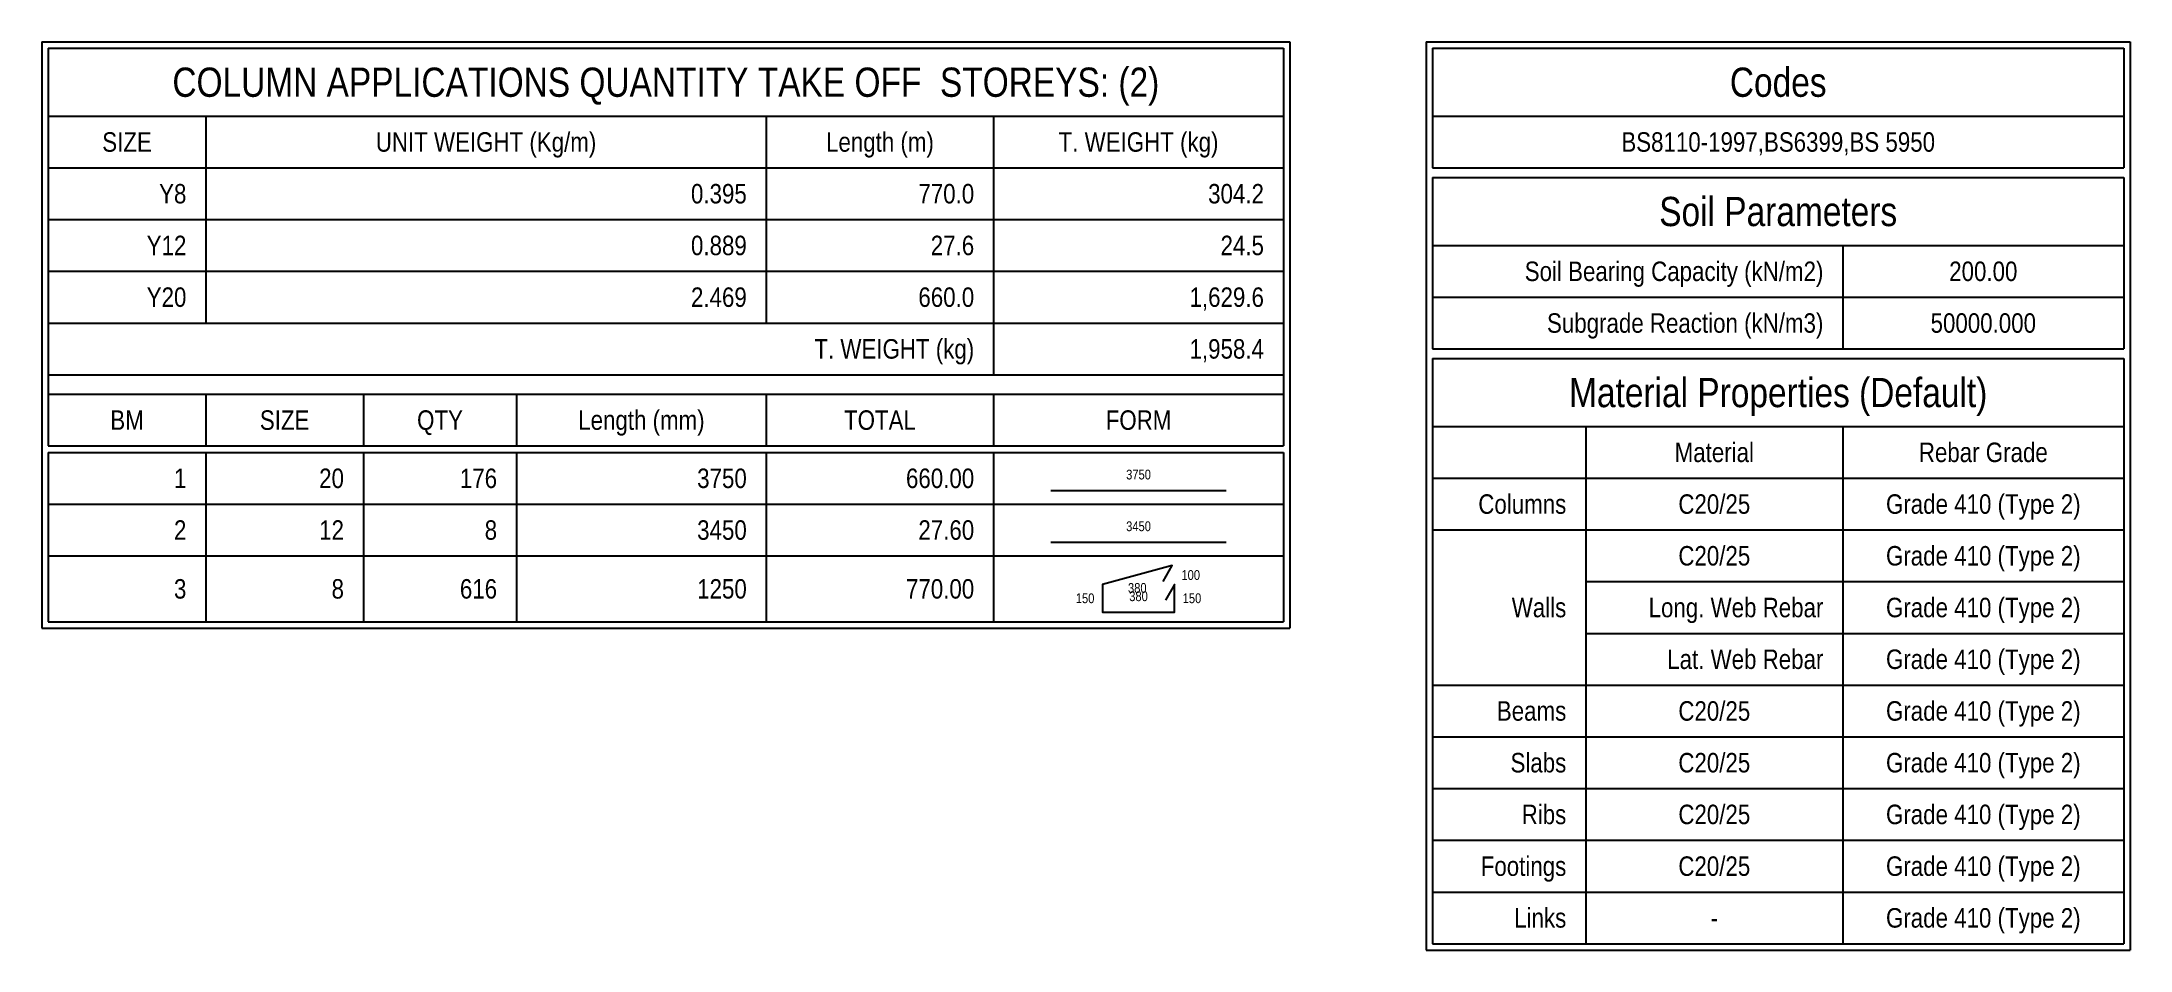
# Model space of a CAD drawing. Extents: x 0 to 206258, y -403073 to 0.
# Drawn here: x 65679 to 76407, y -63957 to -59292 of the extents above; entities that cross this region are included whole.
import ezdxf
from ezdxf.enums import TextEntityAlignment as Align

# ---------------------------------------------------------------- set-up
doc = ezdxf.new("R2010")
doc.units = 0
doc.header["$LTSCALE"] = 1000
for name, color, linetype in [('Quantity Table Header', 1, 'Continuous'), ('Quantity Table Title', 1, 'Continuous'), ('Section Small Text', 5, 'Continuous')]:
    doc.layers.add(name, color=color, linetype=linetype)
for name, color, linetype, true_color in [('Quantity Table Line', 171, 'Continuous', 0xaaaaff), ('Quantity Table Rebar Line', 112, 'Continuous', 0x00bd5e), ('Quantity Table Text', 8, 'Continuous', 0x414141)]:
    doc.layers.add(name, color=color, linetype=linetype, true_color=true_color)
doc.styles.add('Quantity Table Header', font='ARIALN.TTF', dxfattribs={"height": 100})
doc.styles.add('Quantity Table Text', font='ARIALN.TTF', dxfattribs={"height": 100})
doc.styles.add('Quantity Table Title', font='ARIALN.TTF', dxfattribs={"height": 150})
doc.styles.add('Section Small Text', font='ARIALN.TTF', dxfattribs={"height": 50})

msp = doc.modelspace()

# ---------------------------------------------------------------- texts
at = {"layer": 'Quantity Table Header', "transparency": 33554687, "style": 'Quantity Table Header'}
for s, p in [('UNIT WEIGHT (Kg/m)', (67961.175, -59806.79)), ('Length (m)', (69984.493, -59806.79)), ('T. WEIGHT (kg)', (71312.705, -59806.79)), ('SIZE', (66117.186, -59806.79)), ('BM', (66117.186, -61234.915)), ('SIZE', (66926.648, -61234.915)), ('QTY', (67724.652, -61234.915)), ('Length (mm)', (68759.178, -61234.915)), ('TOTAL', (69984.493, -61234.915)), ('FORM', (71312.705, -61234.915)), ('Material', (74270.169, -61400.54)), ('Rebar Grade', (75651.886, -61400.54))]:
    msp.add_text(s, height=100, dxfattribs=at).set_placement(p, align=Align.MIDDLE_CENTER)
for s, p in [('T. WEIGHT (kg)', (70468.553, -60869.29)), ('1,958.4', (71956.856, -60869.29)), ('Columns', (73509.829, -61666.165)), ('Walls', (73509.829, -62197.414)), ('Long. Web Rebar', (74830.51, -62197.414)), ('Lat. Web Rebar', (74830.51, -62463.039)), ('Beams', (73509.829, -62728.664)), ('Slabs', (73509.829, -62994.289)), ('Ribs', (73509.829, -63259.914)), ('Footings', (73509.829, -63525.539)), ('Links', (73509.829, -63791.164))]:
    msp.add_text(s, height=100, dxfattribs=at).set_placement(p, align=Align.MIDDLE_RIGHT)
at = {"layer": 'Quantity Table Text', "transparency": 33554687, "style": 'Quantity Table Text'}
for s, p in [('BS8110-1997,BS6399,BS 5950', (74598.392, -59806.79)), ('200.00', (75651.886, -60470.852)), ('50000.000', (75651.886, -60736.477)), ('C20/25', (74270.169, -61666.165)), ('Grade 410 (Type 2)', (75651.886, -61666.165)), ('C20/25', (74270.169, -61931.79)), ('Grade 410 (Type 2)', (75651.886, -61931.79)), ('Grade 410 (Type 2)', (75651.886, -62197.414)), ('Grade 410 (Type 2)', (75651.886, -62463.039)), ('C20/25', (74270.169, -62728.664)), ('Grade 410 (Type 2)', (75651.886, -62728.664)), ('C20/25', (74270.169, -62994.289)), ('Grade 410 (Type 2)', (75651.886, -62994.289)), ('C20/25', (74270.169, -63259.914)), ('Grade 410 (Type 2)', (75651.886, -63259.914)), ('C20/25', (74270.169, -63525.539)), ('Grade 410 (Type 2)', (75651.886, -63525.539)), ('-', (74270.169, -63791.164)), ('Grade 410 (Type 2)', (75651.886, -63791.164))]:
    msp.add_text(s, height=100, dxfattribs=at).set_placement(p, align=Align.MIDDLE_CENTER)
for s, p in [('Y8', (66421.917, -60072.415)), ('     0.395', (69300.433, -60072.415)), ('770.0', (70468.553, -60072.415)), ('304.2', (71956.856, -60072.415)), ('Y12', (66421.917, -60338.04)), ('     0.889', (69300.433, -60338.04)), ('27.6', (70468.553, -60338.04)), ('24.5', (71956.856, -60338.04)), ('Soil Bearing Capacity (kN/m2)', (74830.51, -60470.852)), ('Y20', (66421.917, -60603.665)), ('     2.469', (69300.433, -60603.665)), ('660.0', (70468.553, -60603.665)), ('1,629.6', (71956.856, -60603.665)), ('Subgrade Reaction (kN/m3)', (74830.51, -60736.477)), ('1', (66421.917, -61533.873)), ('20', (67231.379, -61533.873)), ('176', (68017.924, -61533.873)), ('3750', (69300.433, -61533.873)), ('660.00', (70468.553, -61533.873)), ('2', (66421.917, -61799.498)), ('12', (67231.379, -61799.498)), ('8', (68017.924, -61799.498)), ('3450', (69300.433, -61799.498)), ('27.60', (70468.553, -61799.498)), ('3', (66421.917, -62101.584)), ('8', (67231.379, -62101.584)), ('616', (68017.924, -62101.584)), ('1250', (69300.433, -62101.584)), ('770.00', (70468.553, -62101.584))]:
    msp.add_text(s, height=100, dxfattribs=at).set_placement(p, align=Align.MIDDLE_RIGHT)
at = {"layer": 'Quantity Table Title', "transparency": 33554687, "style": 'Quantity Table Title'}
for s, p in [('COLUMN APPLICATIONS QUANTITY TAKE OFF  STOREYS: (2)', (68884.656, -59499.759)), ('Codes', (74598.392, -59499.759)), ('Soil Parameters', (74598.392, -60163.821)), ('Material Properties (Default)', (74598.392, -61093.508))]:
    msp.add_text(s, height=150, dxfattribs=at).set_placement(p, align=Align.MIDDLE_CENTER)
at = {"layer": 'Section Small Text', "transparency": 33554687, "style": 'Section Small Text'}
for s, p in [('3750', (71312.705, -61554.576)), ('3450', (71312.705, -61820.201)), ('380', (71312.705, -62179.452))]:
    msp.add_text(s, height=50, dxfattribs=at).set_placement(p, align=Align.BOTTOM_CENTER)
msp.add_text('380', height=50, dxfattribs=at).set_placement((71306.307, -62071.991), align=Align.TOP_CENTER)
for s, p in [('100', (71533.047, -62030.584)), ('150', (71539.444, -62149.858))]:
    msp.add_text(s, height=50, dxfattribs=at).set_placement(p, align=Align.MIDDLE_LEFT)
msp.add_text('150', height=50, dxfattribs=at).set_placement((71085.965, -62149.858), align=Align.MIDDLE_RIGHT)

# ---------------------------------------------------------------- linework, layer by layer
at = {"layer": 'Quantity Table Line', "transparency": 33554687}
for points in [[(65679.122, -59292.207), (72090.189, -59292.207)], [(65679.122, -59292.207), (65679.122, -62304.192)], [(72090.189, -59292.207), (72090.189, -62304.192)], [(72790.189, -59292.207), (76406.595, -59292.207)], [(72790.189, -59292.207), (72790.189, -63957.31)], [(76406.595, -59292.207), (76406.595, -63957.31)], [(65712.455, -59325.54), (72056.856, -59325.54)], [(65712.455, -59325.54), (65712.455, -59673.977)], [(72056.856, -59325.54), (72056.856, -59673.977)], [(72823.523, -59325.54), (76373.261, -59325.54)], [(72823.523, -59325.54), (72823.523, -59673.977)], [(76373.261, -59325.54), (76373.261, -59673.977)], [(65712.455, -59673.977), (72056.856, -59673.977)], [(65712.455, -59673.977), (66521.917, -59673.977)], [(65712.455, -59673.977), (65712.455, -59939.602)], [(66521.917, -59673.977), (66521.917, -59939.602)], [(66521.917, -59673.977), (69400.433, -59673.977)], [(66521.917, -59673.977), (66521.917, -59939.602)], [(69400.433, -59673.977), (69400.433, -59939.602)], [(69400.433, -59673.977), (70568.553, -59673.977)], [(69400.433, -59673.977), (69400.433, -59939.602)], [(70568.553, -59673.977), (70568.553, -59939.602)], [(70568.553, -59673.977), (72056.856, -59673.977)], [(70568.553, -59673.977), (70568.553, -59939.602)], [(72056.856, -59673.977), (72056.856, -59939.602)], [(72823.523, -59673.977), (76373.261, -59673.977)], [(72823.523, -59673.977), (76373.261, -59673.977)], [(72823.523, -59673.977), (72823.523, -59939.602)], [(76373.261, -59673.977), (76373.261, -59939.602)], [(65712.455, -59939.602), (66521.917, -59939.602)], [(65712.455, -59939.602), (66521.917, -59939.602)], [(65712.455, -59939.602), (65712.455, -60205.227)], [(66521.917, -59939.602), (69400.433, -59939.602)], [(66521.917, -59939.602), (66521.917, -60205.227)], [(66521.917, -59939.602), (69400.433, -59939.602)], [(66521.917, -59939.602), (66521.917, -60205.227)], [(69400.433, -59939.602), (70568.553, -59939.602)], [(69400.433, -59939.602), (69400.433, -60205.227)], [(69400.433, -59939.602), (70568.553, -59939.602)], [(69400.433, -59939.602), (69400.433, -60205.227)], [(70568.553, -59939.602), (72056.856, -59939.602)], [(70568.553, -59939.602), (70568.553, -60205.227)], [(70568.553, -59939.602), (72056.856, -59939.602)], [(70568.553, -59939.602), (70568.553, -60205.227)], [(72056.856, -59939.602), (72056.856, -60205.227)], [(72823.523, -59939.602), (76373.261, -59939.602)], [(72823.523, -59989.602), (76373.261, -59989.602)], [(72823.523, -59989.602), (72823.523, -60338.04)], [(76373.261, -59989.602), (76373.261, -60338.04)], [(65712.455, -60205.227), (66521.917, -60205.227)], [(65712.455, -60205.227), (66521.917, -60205.227)], [(65712.455, -60205.227), (65712.455, -60470.852)], [(66521.917, -60205.227), (69400.433, -60205.227)], [(66521.917, -60205.227), (66521.917, -60470.852)], [(66521.917, -60205.227), (69400.433, -60205.227)], [(66521.917, -60205.227), (66521.917, -60470.852)], [(69400.433, -60205.227), (70568.553, -60205.227)], [(69400.433, -60205.227), (69400.433, -60470.852)], [(69400.433, -60205.227), (70568.553, -60205.227)], [(69400.433, -60205.227), (69400.433, -60470.852)], [(70568.553, -60205.227), (72056.856, -60205.227)], [(70568.553, -60205.227), (70568.553, -60470.852)], [(70568.553, -60205.227), (72056.856, -60205.227)], [(70568.553, -60205.227), (70568.553, -60470.852)], [(72056.856, -60205.227), (72056.856, -60470.852)], [(72823.523, -60338.04), (76373.261, -60338.04)], [(72823.523, -60338.04), (74930.51, -60338.04)], [(72823.523, -60338.04), (72823.523, -60603.665)], [(74930.51, -60338.04), (74930.51, -60603.665)], [(74930.51, -60338.04), (76373.261, -60338.04)], [(74930.51, -60338.04), (74930.51, -60603.665)], [(76373.261, -60338.04), (76373.261, -60603.665)], [(65712.455, -60470.852), (66521.917, -60470.852)], [(65712.455, -60470.852), (66521.917, -60470.852)], [(65712.455, -60470.852), (65712.455, -60736.477)], [(66521.917, -60470.852), (69400.433, -60470.852)], [(66521.917, -60470.852), (66521.917, -60736.477)], [(66521.917, -60470.852), (69400.433, -60470.852)], [(66521.917, -60470.852), (66521.917, -60736.477)], [(69400.433, -60470.852), (70568.553, -60470.852)], [(69400.433, -60470.852), (69400.433, -60736.477)], [(69400.433, -60470.852), (70568.553, -60470.852)], [(69400.433, -60470.852), (69400.433, -60736.477)], [(70568.553, -60470.852), (72056.856, -60470.852)], [(70568.553, -60470.852), (70568.553, -60736.477)], [(70568.553, -60470.852), (72056.856, -60470.852)], [(70568.553, -60470.852), (70568.553, -60736.477)], [(72056.856, -60470.852), (72056.856, -60736.477)], [(72823.523, -60603.665), (74930.51, -60603.665)], [(72823.523, -60603.665), (74930.51, -60603.665)], [(72823.523, -60603.665), (72823.523, -60869.29)], [(74930.51, -60603.665), (76373.261, -60603.665)], [(74930.51, -60603.665), (74930.51, -60869.29)], [(74930.51, -60603.665), (76373.261, -60603.665)], [(74930.51, -60603.665), (74930.51, -60869.29)], [(76373.261, -60603.665), (76373.261, -60869.29)], [(65712.455, -60736.477), (66521.917, -60736.477)], [(65712.455, -60736.477), (70568.553, -60736.477)], [(65712.455, -60736.477), (65712.455, -61002.102)], [(66521.917, -60736.477), (69400.433, -60736.477)], [(69400.433, -60736.477), (70568.553, -60736.477)], [(70568.553, -60736.477), (72056.856, -60736.477)], [(70568.553, -60736.477), (70568.553, -61002.102)], [(70568.553, -60736.477), (72056.856, -60736.477)], [(70568.553, -60736.477), (70568.553, -61002.102)], [(72056.856, -60736.477), (72056.856, -61002.102)], [(72823.523, -60869.29), (74930.51, -60869.29)], [(72823.523, -60919.29), (76373.261, -60919.29)], [(72823.523, -60919.29), (72823.523, -61267.727)], [(74930.51, -60869.29), (76373.261, -60869.29)], [(76373.261, -60919.29), (76373.261, -61267.727)], [(65712.455, -61002.102), (70568.553, -61002.102)], [(65712.455, -61002.102), (72056.856, -61002.102)], [(65712.455, -61002.102), (65712.455, -61102.102)], [(70568.553, -61002.102), (72056.856, -61002.102)], [(72056.856, -61002.102), (72056.856, -61102.102)], [(65712.455, -61102.102), (72056.856, -61102.102)], [(65712.455, -61102.102), (66521.917, -61102.102)], [(65712.455, -61102.102), (65712.455, -61367.727)], [(66521.917, -61102.102), (66521.917, -61367.727)], [(66521.917, -61102.102), (67331.379, -61102.102)], [(66521.917, -61102.102), (66521.917, -61367.727)], [(67331.379, -61102.102), (67331.379, -61367.727)], [(67331.379, -61102.102), (68117.924, -61102.102)], [(67331.379, -61102.102), (67331.379, -61367.727)], [(68117.924, -61102.102), (68117.924, -61367.727)], [(68117.924, -61102.102), (69400.433, -61102.102)], [(68117.924, -61102.102), (68117.924, -61367.727)], [(69400.433, -61102.102), (69400.433, -61367.727)], [(69400.433, -61102.102), (70568.553, -61102.102)], [(69400.433, -61102.102), (69400.433, -61367.727)], [(70568.553, -61102.102), (70568.553, -61367.727)], [(70568.553, -61102.102), (72056.856, -61102.102)], [(70568.553, -61102.102), (70568.553, -61367.727)], [(72056.856, -61102.102), (72056.856, -61367.727)], [(72823.523, -61267.727), (76373.261, -61267.727)], [(72823.523, -61267.727), (73609.829, -61267.727)], [(72823.523, -61267.727), (72823.523, -61533.352)], [(73609.829, -61267.727), (73609.829, -61533.352)], [(73609.829, -61267.727), (74930.51, -61267.727)], [(73609.829, -61267.727), (73609.829, -61533.352)], [(74930.51, -61267.727), (74930.51, -61533.352)], [(74930.51, -61267.727), (76373.261, -61267.727)], [(74930.51, -61267.727), (74930.51, -61533.352)], [(76373.261, -61267.727), (76373.261, -61533.352)], [(65712.455, -61367.727), (66521.917, -61367.727)], [(65712.455, -61401.06), (66521.917, -61401.06)], [(65712.455, -61401.06), (65712.455, -61666.685)], [(66521.917, -61367.727), (67331.379, -61367.727)], [(66521.917, -61401.06), (66521.917, -61666.685)], [(66521.917, -61401.06), (67331.379, -61401.06)], [(66521.917, -61401.06), (66521.917, -61666.685)], [(67331.379, -61367.727), (68117.924, -61367.727)], [(67331.379, -61401.06), (67331.379, -61666.685)], [(67331.379, -61401.06), (68117.924, -61401.06)], [(67331.379, -61401.06), (67331.379, -61666.685)], [(68117.924, -61367.727), (69400.433, -61367.727)], [(68117.924, -61401.06), (68117.924, -61666.685)], [(68117.924, -61401.06), (69400.433, -61401.06)], [(68117.924, -61401.06), (68117.924, -61666.685)], [(69400.433, -61367.727), (70568.553, -61367.727)], [(69400.433, -61401.06), (69400.433, -61666.685)], [(69400.433, -61401.06), (70568.553, -61401.06)], [(69400.433, -61401.06), (69400.433, -61666.685)], [(70568.553, -61367.727), (72056.856, -61367.727)], [(70568.553, -61401.06), (70568.553, -61666.685)], [(70568.553, -61401.06), (72056.856, -61401.06)], [(70568.553, -61401.06), (70568.553, -61666.685)], [(72056.856, -61401.06), (72056.856, -61666.685)], [(72823.523, -61533.352), (73609.829, -61533.352)], [(72823.523, -61533.352), (73609.829, -61533.352)], [(72823.523, -61533.352), (72823.523, -61798.977)], [(73609.829, -61533.352), (74930.51, -61533.352)], [(73609.829, -61533.352), (73609.829, -61798.977)], [(73609.829, -61533.352), (74930.51, -61533.352)], [(73609.829, -61533.352), (73609.829, -61798.977)], [(74930.51, -61533.352), (76373.261, -61533.352)], [(74930.51, -61533.352), (74930.51, -61798.977)], [(74930.51, -61533.352), (76373.261, -61533.352)], [(74930.51, -61533.352), (74930.51, -61798.977)], [(76373.261, -61533.352), (76373.261, -61798.977)], [(65712.455, -61666.685), (66521.917, -61666.685)], [(65712.455, -61666.685), (66521.917, -61666.685)], [(65712.455, -61666.685), (65712.455, -61932.31)], [(66521.917, -61666.685), (67331.379, -61666.685)], [(66521.917, -61666.685), (66521.917, -61932.31)], [(66521.917, -61666.685), (67331.379, -61666.685)], [(66521.917, -61666.685), (66521.917, -61932.31)], [(67331.379, -61666.685), (68117.924, -61666.685)], [(67331.379, -61666.685), (67331.379, -61932.31)], [(67331.379, -61666.685), (68117.924, -61666.685)], [(67331.379, -61666.685), (67331.379, -61932.31)], [(68117.924, -61666.685), (69400.433, -61666.685)], [(68117.924, -61666.685), (68117.924, -61932.31)], [(68117.924, -61666.685), (69400.433, -61666.685)], [(68117.924, -61666.685), (68117.924, -61932.31)], [(69400.433, -61666.685), (70568.553, -61666.685)], [(69400.433, -61666.685), (69400.433, -61932.31)], [(69400.433, -61666.685), (70568.553, -61666.685)], [(69400.433, -61666.685), (69400.433, -61932.31)], [(70568.553, -61666.685), (72056.856, -61666.685)], [(70568.553, -61666.685), (70568.553, -61932.31)], [(70568.553, -61666.685), (72056.856, -61666.685)], [(70568.553, -61666.685), (70568.553, -61932.31)], [(72056.856, -61666.685), (72056.856, -61932.31)], [(72823.523, -61798.977), (73609.829, -61798.977)], [(72823.523, -61798.977), (73609.829, -61798.977)], [(72823.523, -61798.977), (72823.523, -62595.852)], [(73609.829, -61798.977), (74930.51, -61798.977)], [(73609.829, -61798.977), (73609.829, -62595.852)], [(73609.829, -61798.977), (74930.51, -61798.977)], [(73609.829, -61798.977), (73609.829, -62064.602)], [(74930.51, -61798.977), (76373.261, -61798.977)], [(74930.51, -61798.977), (74930.51, -62064.602)], [(74930.51, -61798.977), (76373.261, -61798.977)], [(74930.51, -61798.977), (74930.51, -62064.602)], [(76373.261, -61798.977), (76373.261, -62064.602)], [(65712.455, -61932.31), (66521.917, -61932.31)], [(65712.455, -61932.31), (66521.917, -61932.31)], [(65712.455, -61932.31), (65712.455, -62270.858)], [(66521.917, -61932.31), (67331.379, -61932.31)], [(66521.917, -61932.31), (66521.917, -62270.858)], [(66521.917, -61932.31), (67331.379, -61932.31)], [(66521.917, -61932.31), (66521.917, -62270.858)], [(67331.379, -61932.31), (68117.924, -61932.31)], [(67331.379, -61932.31), (67331.379, -62270.858)], [(67331.379, -61932.31), (68117.924, -61932.31)], [(67331.379, -61932.31), (67331.379, -62270.858)], [(68117.924, -61932.31), (69400.433, -61932.31)], [(68117.924, -61932.31), (68117.924, -62270.858)], [(68117.924, -61932.31), (69400.433, -61932.31)], [(68117.924, -61932.31), (68117.924, -62270.858)], [(69400.433, -61932.31), (70568.553, -61932.31)], [(69400.433, -61932.31), (69400.433, -62270.858)], [(69400.433, -61932.31), (70568.553, -61932.31)], [(69400.433, -61932.31), (69400.433, -62270.858)], [(70568.553, -61932.31), (72056.856, -61932.31)], [(70568.553, -61932.31), (70568.553, -62270.858)], [(70568.553, -61932.31), (72056.856, -61932.31)], [(70568.553, -61932.31), (70568.553, -62270.858)], [(72056.856, -61932.31), (72056.856, -62270.858)], [(73609.829, -62064.602), (74930.51, -62064.602)], [(73609.829, -62064.602), (74930.51, -62064.602)], [(73609.829, -62064.602), (73609.829, -62330.227)], [(74930.51, -62064.602), (76373.261, -62064.602)], [(74930.51, -62064.602), (74930.51, -62330.227)], [(74930.51, -62064.602), (76373.261, -62064.602)], [(74930.51, -62064.602), (74930.51, -62330.227)], [(76373.261, -62064.602), (76373.261, -62330.227)], [(65679.122, -62304.192), (72090.189, -62304.192)], [(65712.455, -62270.858), (66521.917, -62270.858)], [(66521.917, -62270.858), (67331.379, -62270.858)], [(67331.379, -62270.858), (68117.924, -62270.858)], [(68117.924, -62270.858), (69400.433, -62270.858)], [(69400.433, -62270.858), (70568.553, -62270.858)], [(70568.553, -62270.858), (72056.856, -62270.858)], [(73609.829, -62330.227), (74930.51, -62330.227)], [(73609.829, -62330.227), (74930.51, -62330.227)], [(73609.829, -62330.227), (73609.829, -62595.852)], [(74930.51, -62330.227), (76373.261, -62330.227)], [(74930.51, -62330.227), (74930.51, -62595.852)], [(74930.51, -62330.227), (76373.261, -62330.227)], [(74930.51, -62330.227), (74930.51, -62595.852)], [(76373.261, -62330.227), (76373.261, -62595.852)], [(72823.523, -62595.852), (73609.829, -62595.852)], [(72823.523, -62595.852), (73609.829, -62595.852)], [(72823.523, -62595.852), (72823.523, -62861.477)], [(73609.829, -62595.852), (74930.51, -62595.852)], [(73609.829, -62595.852), (73609.829, -62861.477)], [(73609.829, -62595.852), (74930.51, -62595.852)], [(73609.829, -62595.852), (73609.829, -62861.477)], [(74930.51, -62595.852), (76373.261, -62595.852)], [(74930.51, -62595.852), (74930.51, -62861.477)], [(74930.51, -62595.852), (76373.261, -62595.852)], [(74930.51, -62595.852), (74930.51, -62861.477)], [(76373.261, -62595.852), (76373.261, -62861.477)], [(72823.523, -62861.477), (73609.829, -62861.477)], [(72823.523, -62861.477), (73609.829, -62861.477)], [(72823.523, -62861.477), (72823.523, -63127.102)], [(73609.829, -62861.477), (74930.51, -62861.477)], [(73609.829, -62861.477), (73609.829, -63127.102)], [(73609.829, -62861.477), (74930.51, -62861.477)], [(73609.829, -62861.477), (73609.829, -63127.102)], [(74930.51, -62861.477), (76373.261, -62861.477)], [(74930.51, -62861.477), (74930.51, -63127.102)], [(74930.51, -62861.477), (76373.261, -62861.477)], [(74930.51, -62861.477), (74930.51, -63127.102)], [(76373.261, -62861.477), (76373.261, -63127.102)], [(72823.523, -63127.102), (73609.829, -63127.102)], [(72823.523, -63127.102), (73609.829, -63127.102)], [(72823.523, -63127.102), (72823.523, -63392.727)], [(73609.829, -63127.102), (74930.51, -63127.102)], [(73609.829, -63127.102), (73609.829, -63392.727)], [(73609.829, -63127.102), (74930.51, -63127.102)], [(73609.829, -63127.102), (73609.829, -63392.727)], [(74930.51, -63127.102), (76373.261, -63127.102)], [(74930.51, -63127.102), (74930.51, -63392.727)], [(74930.51, -63127.102), (76373.261, -63127.102)], [(74930.51, -63127.102), (74930.51, -63392.727)], [(76373.261, -63127.102), (76373.261, -63392.727)], [(72823.523, -63392.727), (73609.829, -63392.727)], [(72823.523, -63392.727), (73609.829, -63392.727)], [(72823.523, -63392.727), (72823.523, -63658.352)], [(73609.829, -63392.727), (74930.51, -63392.727)], [(73609.829, -63392.727), (73609.829, -63658.352)], [(73609.829, -63392.727), (74930.51, -63392.727)], [(73609.829, -63392.727), (73609.829, -63658.352)], [(74930.51, -63392.727), (76373.261, -63392.727)], [(74930.51, -63392.727), (74930.51, -63658.352)], [(74930.51, -63392.727), (76373.261, -63392.727)], [(74930.51, -63392.727), (74930.51, -63658.352)], [(76373.261, -63392.727), (76373.261, -63658.352)], [(72823.523, -63658.352), (73609.829, -63658.352)], [(72823.523, -63658.352), (73609.829, -63658.352)], [(72823.523, -63658.352), (72823.523, -63923.977)], [(73609.829, -63658.352), (74930.51, -63658.352)], [(73609.829, -63658.352), (73609.829, -63923.977)], [(73609.829, -63658.352), (74930.51, -63658.352)], [(73609.829, -63658.352), (73609.829, -63923.977)], [(74930.51, -63658.352), (76373.261, -63658.352)], [(74930.51, -63658.352), (74930.51, -63923.977)], [(74930.51, -63658.352), (76373.261, -63658.352)], [(74930.51, -63658.352), (74930.51, -63923.977)], [(76373.261, -63658.352), (76373.261, -63923.977)], [(72823.523, -63923.977), (73609.829, -63923.977)], [(73609.829, -63923.977), (74930.51, -63923.977)], [(74930.51, -63923.977), (76373.261, -63923.977)], [(72790.189, -63957.31), (76406.595, -63957.31)]]:
    msp.add_lwpolyline(points, dxfattribs=at)
at = {"layer": 'Quantity Table Rebar Line', "transparency": 33554687}
for points in [[(70862.705, -61595.982), (71762.705, -61595.982)], [(70862.705, -61861.607), (71762.705, -61861.607)], [(71438.391, -62063.782), (71485.243, -61982.31), (71127.371, -62078.858), (71127.371, -62220.858), (71498.038, -62220.858), (71498.038, -62078.858), (71451.186, -62160.33)]]:
    msp.add_lwpolyline(points, dxfattribs=at)

msp.set_redraw_order([(e.dxf.handle, doc.entitydb.next_handle()) for e in msp.query("TEXT MTEXT ATTDEF DIMENSION ARC_DIMENSION")])  # texts and dimensions are drawn at this point

doc.saveas('drawing.dxf')
